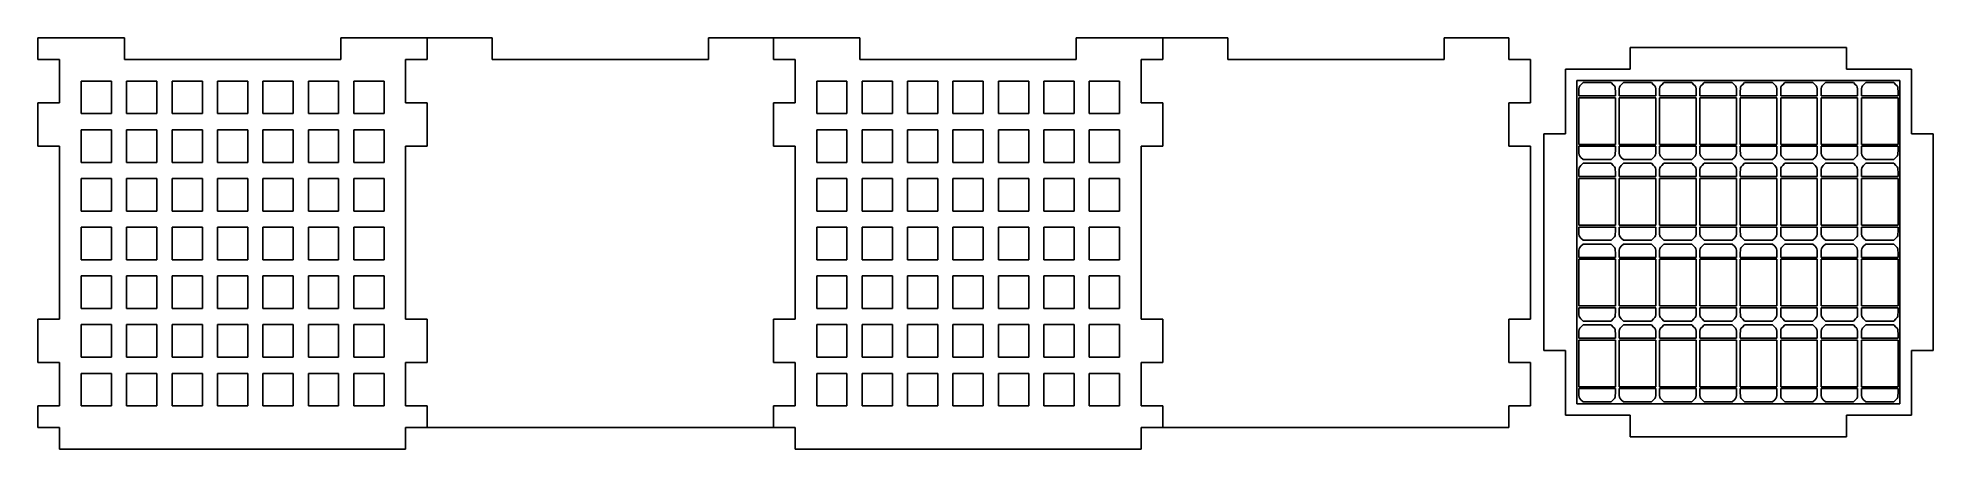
# Model space of a CAD drawing. Header units: millimetres. Extents: x -97 to 341, y 94 to 189.
import ezdxf

# ---------------------------------------------------------------- set-up
doc = ezdxf.new("R2010")
doc.units = ezdxf.units.MM
doc.layers.add('Livello_1', color=7, linetype='CONTINUOUS')

msp = doc.modelspace()

# ---------------------------------------------------------------- linework, layer by layer
at = {"layer": 'Livello_1', "color": 7}
for p, q in [((-97.49611, 184.47324), (-97.49611, 189.47326)), ((-77.496257, 189.47326), (-97.49611, 189.47326)), ((-77.496257, 189.47326), (-77.496257, 184.47324)), ((-7.496239, 189.47326), (-27.496093, 189.47326)), ((-27.496093, 184.47324), (-27.496093, 189.47326)), ((-7.496239, 184.47324), (-7.496239, 189.47326)), ((-7.496239, 189.47326), (7.503784, 189.47326)), ((7.503784, 189.47326), (7.503784, 184.47324)), ((57.503683, 184.47324), (57.503683, 189.47326)), ((57.503683, 189.47326), (72.503706, 189.47326)), ((72.503706, 184.47324), (72.503706, 189.47326)), ((92.503825, 189.47326), (72.503706, 189.47326)), ((92.503825, 189.47326), (92.503825, 184.47324)), ((162.50384, 189.47326), (142.50372, 189.47326)), ((142.50372, 184.47324), (142.50372, 189.47326)), ((162.50384, 184.47324), (162.50384, 189.47326)), ((162.50384, 189.47326), (177.50387, 189.47326)), ((177.50387, 189.47326), (177.50387, 184.47324)), ((227.50376, 184.47324), (227.50376, 189.47326)), ((227.50376, 189.47326), (242.50379, 189.47326)), ((242.50379, 184.47324), (242.50379, 189.47326)), ((-92.496279, 184.47324), (-97.49611, 184.47324)), ((-92.496279, 174.47326), (-92.496279, 184.47324)), ((-77.496257, 184.47324), (-27.496093, 184.47324)), ((-12.49607, 174.47326), (-12.49607, 184.47324)), ((-12.49607, 184.47324), (-7.496239, 184.47324)), ((7.503784, 184.47324), (57.503683, 184.47324)), ((77.503802, 184.47324), (72.503706, 184.47324)), ((77.503802, 174.47326), (77.503802, 184.47324)), ((92.503825, 184.47324), (142.50372, 184.47324)), ((157.50375, 174.47326), (157.50375, 184.47324)), ((157.50375, 184.47324), (162.50384, 184.47324)), ((177.50387, 184.47324), (227.50376, 184.47324)), ((247.50388, 184.47324), (242.50379, 184.47324)), ((247.50388, 174.47326), (247.50388, 184.47324)), ((320.54608, 187.2734), (270.54618, 187.2734)), ((270.54618, 187.2734), (270.54618, 182.27341)), ((320.54608, 182.27341), (320.54608, 187.2734)), ((270.54618, 182.27341), (255.54616, 182.27341)), ((255.54616, 167.27341), (255.54616, 182.27341)), ((258.21602, 142.27367), (258.21602, 179.60378)), ((258.21602, 179.60378), (295.54613, 179.60378)), ((295.54613, 179.60378), (332.87623, 179.60378)), ((335.5461, 182.27341), (320.54608, 182.27341)), ((332.87623, 179.60378), (332.87623, 142.27367)), ((335.5461, 167.27341), (335.5461, 182.27341)), ((-87.489895, 179.472244), (-80.489905, 179.472244)), ((-87.489895, 171.972268), (-87.489895, 179.472244)), ((-80.489905, 179.472244), (-80.489905, 171.972268)), ((-76.989919, 179.472244), (-69.989928, 179.472244)), ((-76.989919, 171.972268), (-76.989919, 179.472244)), ((-69.989928, 179.472244), (-69.989928, 171.972268)), ((-66.489916, 179.472244), (-59.489925, 179.472244)), ((-66.489916, 171.972268), (-66.489916, 179.472244)), ((-59.489925, 179.472244), (-59.489925, 171.972268)), ((-55.989966, 179.472244), (-48.989975, 179.472244)), ((-55.989966, 171.972268), (-55.989966, 179.472244)), ((-48.989975, 179.472244), (-48.989975, 171.972268)), ((-45.48999, 179.472244), (-38.489999, 179.472244)), ((-45.48999, 171.972268), (-45.48999, 179.472244)), ((-38.489999, 179.472244), (-38.489999, 171.972268)), ((-34.990014, 179.472244), (-27.990023, 179.472244)), ((-34.990014, 171.972268), (-34.990014, 179.472244)), ((-27.990023, 179.472244), (-27.990023, 171.972268)), ((-24.490037, 179.472244), (-17.490046, 179.472244)), ((-24.490037, 171.972268), (-24.490037, 179.472244)), ((-17.490046, 179.472244), (-17.490046, 171.972268)), ((82.504905, 179.472244), (89.504895, 179.472244)), ((82.504905, 171.972268), (82.504905, 179.472244)), ((89.504895, 179.472244), (89.504895, 171.972268)), ((93.004881, 179.472244), (100.004872, 179.472244)), ((93.004881, 171.972268), (93.004881, 179.472244)), ((100.004872, 179.472244), (100.004872, 171.972268)), ((103.504884, 179.472244), (110.504875, 179.472244)), ((103.504884, 171.972268), (103.504884, 179.472244)), ((110.504875, 179.472244), (110.504875, 171.972268)), ((114.004834, 179.472244), (121.004825, 179.472244)), ((114.004834, 171.972268), (114.004834, 179.472244)), ((121.004825, 179.472244), (121.004825, 171.972268)), ((124.50481, 179.472244), (131.504801, 179.472244)), ((124.50481, 171.972268), (124.50481, 179.472244)), ((131.504801, 179.472244), (131.504801, 171.972268)), ((135.004786, 179.472244), (142.004777, 179.472244)), ((135.004786, 171.972268), (135.004786, 179.472244)), ((142.004777, 179.472244), (142.004777, 171.972268)), ((145.504763, 179.472244), (152.504754, 179.472244)), ((145.504763, 171.972268), (145.504763, 179.472244)), ((152.504754, 179.472244), (152.504754, 171.972268)), ((258.65349, 177.13941), (258.65349, 176.10409)), ((258.65349, 176.10409), (262.8823, 176.10409)), ((262.8823, 175.66662), (258.65349, 175.66662)), ((258.65349, 175.66662), (258.65349, 170.27126)), ((259.64508, 179.16632), (259.14929, 178.67053)), ((262.8823, 179.16632), (259.64508, 179.16632)), ((266.11952, 179.16632), (262.8823, 179.16632)), ((262.8823, 176.10409), (267.1111, 176.10409)), ((267.1111, 175.66662), (262.8823, 175.66662)), ((266.6153, 178.67053), (266.11952, 179.16632)), ((267.1111, 176.10409), (267.1111, 177.13941)), ((267.1111, 170.27126), (267.1111, 175.66662)), ((267.98602, 177.13941), (267.98602, 176.10409)), ((267.98602, 176.10409), (272.21482, 176.10409)), ((272.21482, 175.66662), (267.98602, 175.66662)), ((267.98602, 175.66662), (267.98602, 170.27126)), ((268.9776, 179.16632), (268.48181, 178.67053)), ((272.21482, 179.16632), (268.9776, 179.16632)), ((275.45204, 179.16632), (272.21482, 179.16632)), ((272.21482, 176.10409), (276.44362, 176.10409)), ((276.44362, 175.66662), (272.21482, 175.66662)), ((275.94783, 178.67053), (275.45204, 179.16632)), ((276.44362, 176.10409), (276.44362, 177.13941)), ((276.44362, 170.27126), (276.44362, 175.66662)), ((277.31855, 177.13941), (277.31855, 176.10409)), ((277.31855, 176.10409), (281.54735, 176.10409)), ((281.54735, 175.66662), (277.31855, 175.66662)), ((277.31855, 175.66662), (277.31855, 170.27126)), ((278.31013, 179.16632), (277.81433, 178.67053)), ((281.54735, 179.16632), (278.31013, 179.16632)), ((284.78456, 179.16632), (281.54735, 179.16632)), ((281.54735, 176.10409), (285.77615, 176.10409)), ((285.77615, 175.66662), (281.54735, 175.66662)), ((285.28036, 178.67053), (284.78456, 179.16632)), ((285.77615, 176.10409), (285.77615, 177.13941)), ((285.77615, 170.27126), (285.77615, 175.66662)), ((286.65107, 177.13941), (286.65107, 176.10409)), ((286.65107, 176.10409), (290.87988, 176.10409)), ((290.87988, 175.66662), (286.65107, 175.66662)), ((286.65107, 175.66662), (286.65107, 170.27126)), ((287.64266, 179.16632), (287.14686, 178.67053)), ((290.87988, 179.16632), (287.64266, 179.16632)), ((294.1171, 179.16632), (290.87988, 179.16632)), ((290.87988, 176.10409), (295.10867, 176.10409)), ((295.10867, 175.66662), (290.87988, 175.66662)), ((294.61289, 178.67053), (294.1171, 179.16632)), ((295.10867, 176.10409), (295.10867, 177.13941)), ((295.10867, 170.27126), (295.10867, 175.66662)), ((295.9836, 177.13941), (295.9836, 176.10409)), ((295.9836, 176.10409), (300.2124, 176.10409)), ((300.2124, 175.66662), (295.9836, 175.66662)), ((295.9836, 175.66662), (295.9836, 170.27126)), ((296.97518, 179.16632), (296.47939, 178.67053)), ((300.2124, 179.16632), (296.97518, 179.16632)), ((303.44962, 179.16632), (300.2124, 179.16632)), ((300.2124, 176.10409), (304.4412, 176.10409)), ((304.4412, 175.66662), (300.2124, 175.66662)), ((303.94541, 178.67053), (303.44962, 179.16632)), ((304.4412, 176.10409), (304.4412, 177.13941)), ((304.4412, 170.27126), (304.4412, 175.66662)), ((305.31613, 177.13941), (305.31613, 176.10409)), ((305.31613, 176.10409), (309.54492, 176.10409)), ((309.54492, 175.66662), (305.31613, 175.66662)), ((305.31613, 175.66662), (305.31613, 170.27126)), ((306.3077, 179.16632), (305.81191, 178.67053)), ((309.54492, 179.16632), (306.3077, 179.16632)), ((312.78214, 179.16632), (309.54492, 179.16632)), ((309.54492, 176.10409), (313.77373, 176.10409)), ((313.77373, 175.66662), (309.54492, 175.66662)), ((313.27794, 178.67053), (312.78214, 179.16632)), ((313.77373, 176.10409), (313.77373, 177.13941)), ((313.77373, 170.27126), (313.77373, 175.66662)), ((314.64865, 177.13941), (314.64865, 176.10409)), ((314.64865, 176.10409), (318.87746, 176.10409)), ((318.87746, 175.66662), (314.64865, 175.66662)), ((314.64865, 175.66662), (314.64865, 170.27126)), ((315.64024, 179.16632), (315.14444, 178.67053)), ((318.87746, 179.16632), (315.64024, 179.16632)), ((322.11467, 179.16632), (318.87746, 179.16632)), ((318.87746, 176.10409), (323.10625, 176.10409)), ((323.10625, 175.66662), (318.87746, 175.66662)), ((322.61047, 178.67053), (322.11467, 179.16632)), ((323.10625, 176.10409), (323.10625, 177.13941)), ((323.10625, 170.27126), (323.10625, 175.66662)), ((323.98118, 177.13941), (323.98118, 176.10409)), ((323.98118, 176.10409), (328.20998, 176.10409)), ((328.20998, 175.66662), (323.98118, 175.66662)), ((323.98118, 175.66662), (323.98118, 170.27126)), ((324.97276, 179.16632), (324.47697, 178.67053)), ((328.20998, 179.16632), (324.97276, 179.16632)), ((331.4472, 179.16632), (328.20998, 179.16632)), ((328.20998, 176.10409), (332.43878, 176.10409)), ((332.43878, 175.66662), (328.20998, 175.66662)), ((331.94299, 178.67053), (331.4472, 179.16632)), ((332.43878, 176.10409), (332.43878, 177.13941)), ((332.43878, 170.27126), (332.43878, 175.66662)), ((-97.49611, 164.47326), (-97.49611, 174.47326)), ((-97.49611, 174.47326), (-92.496279, 174.47326)), ((-80.489905, 171.972268), (-87.489895, 171.972268)), ((-69.989928, 171.972268), (-76.989919, 171.972268)), ((-59.489925, 171.972268), (-66.489916, 171.972268)), ((-48.989975, 171.972268), (-55.989966, 171.972268)), ((-38.489999, 171.972268), (-45.48999, 171.972268)), ((-27.990023, 171.972268), (-34.990014, 171.972268)), ((-17.490046, 171.972268), (-24.490037, 171.972268)), ((-7.496239, 174.47326), (-12.49607, 174.47326)), ((-7.496239, 164.47326), (-7.496239, 174.47326)), ((72.503706, 164.47326), (72.503706, 174.47326)), ((72.503706, 174.47326), (77.503802, 174.47326)), ((89.504895, 171.972268), (82.504905, 171.972268)), ((100.004872, 171.972268), (93.004881, 171.972268)), ((110.504875, 171.972268), (103.504884, 171.972268)), ((121.004825, 171.972268), (114.004834, 171.972268)), ((131.504801, 171.972268), (124.50481, 171.972268)), ((142.004777, 171.972268), (135.004786, 171.972268)), ((152.504754, 171.972268), (145.504763, 171.972268)), ((162.50384, 174.47326), (157.50375, 174.47326)), ((162.50384, 164.47326), (162.50384, 174.47326)), ((242.50379, 164.47326), (242.50379, 174.47326)), ((242.50379, 174.47326), (247.50388, 174.47326)), ((-87.489895, 168.222175), (-80.489905, 168.222175)), ((-87.489895, 160.722199), (-87.489895, 168.222175)), ((-80.489905, 168.222175), (-80.489905, 160.722199)), ((-76.989919, 168.222175), (-69.989928, 168.222175)), ((-76.989919, 160.722199), (-76.989919, 168.222175)), ((-69.989928, 168.222175), (-69.989928, 160.722199)), ((-66.489916, 168.222175), (-59.489925, 168.222175)), ((-66.489916, 160.722199), (-66.489916, 168.222175)), ((-59.489925, 168.222175), (-59.489925, 160.722199)), ((-55.989966, 168.222175), (-48.989975, 168.222175)), ((-55.989966, 160.722199), (-55.989966, 168.222175)), ((-48.989975, 168.222175), (-48.989975, 160.722199)), ((-45.48999, 168.222175), (-38.489999, 168.222175)), ((-45.48999, 160.722199), (-45.48999, 168.222175)), ((-38.489999, 168.222175), (-38.489999, 160.722199)), ((-34.990014, 168.222175), (-27.990023, 168.222175)), ((-34.990014, 160.722199), (-34.990014, 168.222175)), ((-27.990023, 168.222175), (-27.990023, 160.722199)), ((-24.490037, 168.222175), (-17.490046, 168.222175)), ((-24.490037, 160.722199), (-24.490037, 168.222175)), ((-17.490046, 168.222175), (-17.490046, 160.722199)), ((82.504905, 168.222175), (89.504895, 168.222175)), ((82.504905, 160.722199), (82.504905, 168.222175)), ((89.504895, 168.222175), (89.504895, 160.722199)), ((93.004881, 168.222175), (100.004872, 168.222175)), ((93.004881, 160.722199), (93.004881, 168.222175)), ((100.004872, 168.222175), (100.004872, 160.722199)), ((103.504884, 168.222175), (110.504875, 168.222175)), ((103.504884, 160.722199), (103.504884, 168.222175)), ((110.504875, 168.222175), (110.504875, 160.722199)), ((114.004834, 168.222175), (121.004825, 168.222175)), ((114.004834, 160.722199), (114.004834, 168.222175)), ((121.004825, 168.222175), (121.004825, 160.722199)), ((124.50481, 168.222175), (131.504801, 168.222175)), ((124.50481, 160.722199), (124.50481, 168.222175)), ((131.504801, 168.222175), (131.504801, 160.722199)), ((135.004786, 168.222175), (142.004777, 168.222175)), ((135.004786, 160.722199), (135.004786, 168.222175)), ((142.004777, 168.222175), (142.004777, 160.722199)), ((145.504763, 168.222175), (152.504754, 168.222175)), ((145.504763, 160.722199), (145.504763, 168.222175)), ((152.504754, 168.222175), (152.504754, 160.722199)), ((250.54606, 117.27341), (250.54606, 167.27341)), ((250.54606, 167.27341), (255.54616, 167.27341)), ((258.65349, 170.27126), (258.65349, 164.87588)), ((267.1111, 164.87588), (267.1111, 170.27126)), ((267.98602, 170.27126), (267.98602, 164.87588)), ((276.44362, 164.87588), (276.44362, 170.27126)), ((277.31855, 170.27126), (277.31855, 164.87588)), ((285.77615, 164.87588), (285.77615, 170.27126)), ((286.65107, 170.27126), (286.65107, 164.87588)), ((295.10867, 164.87588), (295.10867, 170.27126)), ((295.9836, 170.27126), (295.9836, 164.87588)), ((304.4412, 164.87588), (304.4412, 170.27126)), ((305.31613, 170.27126), (305.31613, 164.87588)), ((313.77373, 164.87588), (313.77373, 170.27126)), ((314.64865, 170.27126), (314.64865, 164.87588)), ((323.10625, 164.87588), (323.10625, 170.27126)), ((323.98118, 170.27126), (323.98118, 164.87588)), ((332.43878, 164.87588), (332.43878, 170.27126)), ((340.5462, 167.27341), (335.5461, 167.27341)), ((340.5462, 117.27341), (340.5462, 167.27341)), ((-92.496279, 164.47326), (-97.49611, 164.47326)), ((-92.496279, 124.47326), (-92.496279, 164.47326)), ((-12.49607, 124.47326), (-12.49607, 164.47326)), ((-12.49607, 164.47326), (-7.496239, 164.47326)), ((77.503802, 164.47326), (72.503706, 164.47326)), ((77.503802, 124.47326), (77.503802, 164.47326)), ((157.50375, 124.47326), (157.50375, 164.47326)), ((157.50375, 164.47326), (162.50384, 164.47326)), ((247.50388, 164.47326), (242.50379, 164.47326)), ((247.50388, 124.47326), (247.50388, 164.47326)), ((258.65349, 164.87588), (262.8823, 164.87588)), ((262.8823, 164.43842), (258.65349, 164.43842)), ((258.65349, 164.43842), (258.65349, 163.40309)), ((262.8823, 164.87588), (267.1111, 164.87588)), ((267.1111, 164.43842), (262.8823, 164.43842)), ((267.1111, 163.40309), (267.1111, 164.43842)), ((267.98602, 164.87588), (272.21482, 164.87588)), ((272.21482, 164.43842), (267.98602, 164.43842)), ((267.98602, 164.43842), (267.98602, 163.40309)), ((272.21482, 164.87588), (276.44362, 164.87588)), ((276.44362, 164.43842), (272.21482, 164.43842)), ((276.44362, 163.40309), (276.44362, 164.43842)), ((277.31855, 164.87588), (281.54735, 164.87588)), ((281.54735, 164.43842), (277.31855, 164.43842)), ((277.31855, 164.43842), (277.31855, 163.40309)), ((281.54735, 164.87588), (285.77615, 164.87588)), ((285.77615, 164.43842), (281.54735, 164.43842)), ((285.77615, 163.40309), (285.77615, 164.43842)), ((286.65107, 164.87588), (290.87988, 164.87588)), ((290.87988, 164.43842), (286.65107, 164.43842)), ((286.65107, 164.43842), (286.65107, 163.40309)), ((290.87988, 164.87588), (295.10867, 164.87588)), ((295.10867, 164.43842), (290.87988, 164.43842)), ((295.10867, 163.40309), (295.10867, 164.43842)), ((295.9836, 164.87588), (300.2124, 164.87588)), ((300.2124, 164.43842), (295.9836, 164.43842)), ((295.9836, 164.43842), (295.9836, 163.40309)), ((300.2124, 164.87588), (304.4412, 164.87588)), ((304.4412, 164.43842), (300.2124, 164.43842)), ((304.4412, 163.40309), (304.4412, 164.43842)), ((305.31613, 164.87588), (309.54492, 164.87588)), ((309.54492, 164.43842), (305.31613, 164.43842)), ((305.31613, 164.43842), (305.31613, 163.40309)), ((309.54492, 164.87588), (313.77373, 164.87588)), ((313.77373, 164.43842), (309.54492, 164.43842)), ((313.77373, 163.40309), (313.77373, 164.43842)), ((314.64865, 164.87588), (318.87746, 164.87588)), ((318.87746, 164.43842), (314.64865, 164.43842)), ((314.64865, 164.43842), (314.64865, 163.40309)), ((318.87746, 164.87588), (323.10625, 164.87588)), ((323.10625, 164.43842), (318.87746, 164.43842)), ((323.10625, 163.40309), (323.10625, 164.43842)), ((323.98118, 164.87588), (328.20998, 164.87588)), ((328.20998, 164.43842), (323.98118, 164.43842)), ((323.98118, 164.43842), (323.98118, 163.40309)), ((328.20998, 164.87588), (332.43878, 164.87588)), ((332.43878, 164.43842), (328.20998, 164.43842)), ((332.43878, 163.40309), (332.43878, 164.43842)), ((-80.489905, 160.722199), (-87.489895, 160.722199)), ((-69.989928, 160.722199), (-76.989919, 160.722199)), ((-59.489925, 160.722199), (-66.489916, 160.722199)), ((-48.989975, 160.722199), (-55.989966, 160.722199)), ((-38.489999, 160.722199), (-45.48999, 160.722199)), ((-27.990023, 160.722199), (-34.990014, 160.722199)), ((-17.490046, 160.722199), (-24.490037, 160.722199)), ((89.504895, 160.722199), (82.504905, 160.722199)), ((100.004872, 160.722199), (93.004881, 160.722199)), ((110.504875, 160.722199), (103.504884, 160.722199)), ((121.004825, 160.722199), (114.004834, 160.722199)), ((131.504801, 160.722199), (124.50481, 160.722199)), ((142.004777, 160.722199), (135.004786, 160.722199)), ((152.504754, 160.722199), (145.504763, 160.722199)), ((258.65349, 158.47436), (258.65349, 157.43903)), ((259.14929, 161.87198), (259.64508, 161.37619)), ((259.64508, 160.50126), (259.14929, 160.00548)), ((259.64508, 161.37619), (262.8823, 161.37619)), ((262.8823, 160.50126), (259.64508, 160.50126)), ((262.8823, 161.37619), (266.11952, 161.37619)), ((266.11952, 160.50126), (262.8823, 160.50126)), ((266.11952, 161.37619), (266.6153, 161.87198)), ((266.6153, 160.00548), (266.11952, 160.50126)), ((267.1111, 157.43903), (267.1111, 158.47436)), ((267.98602, 158.47436), (267.98602, 157.43903)), ((268.48181, 161.87198), (268.9776, 161.37619)), ((268.9776, 160.50126), (268.48181, 160.00548)), ((268.9776, 161.37619), (272.21482, 161.37619)), ((272.21482, 160.50126), (268.9776, 160.50126)), ((272.21482, 161.37619), (275.45204, 161.37619)), ((275.45204, 160.50126), (272.21482, 160.50126)), ((275.45204, 161.37619), (275.94783, 161.87198)), ((275.94783, 160.00548), (275.45204, 160.50126)), ((276.44362, 157.43903), (276.44362, 158.47436)), ((277.31855, 158.47436), (277.31855, 157.43903)), ((277.81433, 161.87198), (278.31013, 161.37619)), ((278.31013, 160.50126), (277.81433, 160.00548)), ((278.31013, 161.37619), (281.54735, 161.37619)), ((281.54735, 160.50126), (278.31013, 160.50126)), ((281.54735, 161.37619), (284.78456, 161.37619)), ((284.78456, 160.50126), (281.54735, 160.50126)), ((284.78456, 161.37619), (285.28036, 161.87198)), ((285.28036, 160.00548), (284.78456, 160.50126)), ((285.77615, 157.43903), (285.77615, 158.47436)), ((286.65107, 158.47436), (286.65107, 157.43903)), ((287.14686, 161.87198), (287.64266, 161.37619)), ((287.64266, 160.50126), (287.14686, 160.00548)), ((287.64266, 161.37619), (290.87988, 161.37619)), ((290.87988, 160.50126), (287.64266, 160.50126)), ((290.87988, 161.37619), (294.1171, 161.37619)), ((294.1171, 160.50126), (290.87988, 160.50126)), ((294.1171, 161.37619), (294.61289, 161.87198)), ((294.61289, 160.00548), (294.1171, 160.50126)), ((295.10867, 157.43903), (295.10867, 158.47436)), ((295.9836, 158.47436), (295.9836, 157.43903)), ((296.47939, 161.87198), (296.97518, 161.37619)), ((296.97518, 160.50126), (296.47939, 160.00548)), ((296.97518, 161.37619), (300.2124, 161.37619)), ((300.2124, 160.50126), (296.97518, 160.50126)), ((300.2124, 161.37619), (303.44962, 161.37619)), ((303.44962, 160.50126), (300.2124, 160.50126)), ((303.44962, 161.37619), (303.94541, 161.87198)), ((303.94541, 160.00548), (303.44962, 160.50126)), ((304.4412, 157.43903), (304.4412, 158.47436)), ((305.31613, 158.47436), (305.31613, 157.43903)), ((305.81191, 161.87198), (306.3077, 161.37619)), ((306.3077, 160.50126), (305.81191, 160.00548)), ((306.3077, 161.37619), (309.54492, 161.37619)), ((309.54492, 160.50126), (306.3077, 160.50126)), ((309.54492, 161.37619), (312.78214, 161.37619)), ((312.78214, 160.50126), (309.54492, 160.50126)), ((312.78214, 161.37619), (313.27794, 161.87198)), ((313.27794, 160.00548), (312.78214, 160.50126)), ((313.77373, 157.43903), (313.77373, 158.47436)), ((314.64865, 158.47436), (314.64865, 157.43903)), ((315.14444, 161.87198), (315.64024, 161.37619)), ((315.64024, 160.50126), (315.14444, 160.00548)), ((315.64024, 161.37619), (318.87746, 161.37619)), ((318.87746, 160.50126), (315.64024, 160.50126)), ((318.87746, 161.37619), (322.11467, 161.37619)), ((322.11467, 160.50126), (318.87746, 160.50126)), ((322.11467, 161.37619), (322.61047, 161.87198)), ((322.61047, 160.00548), (322.11467, 160.50126)), ((323.10625, 157.43903), (323.10625, 158.47436)), ((323.98118, 158.47436), (323.98118, 157.43903)), ((324.47697, 161.87198), (324.97276, 161.37619)), ((324.97276, 160.50126), (324.47697, 160.00548)), ((324.97276, 161.37619), (328.20998, 161.37619)), ((328.20998, 160.50126), (324.97276, 160.50126)), ((328.20998, 161.37619), (331.4472, 161.37619)), ((331.4472, 160.50126), (328.20998, 160.50126)), ((331.4472, 161.37619), (331.94299, 161.87198)), ((331.94299, 160.00548), (331.4472, 160.50126)), ((332.43878, 157.43903), (332.43878, 158.47436)), ((-87.489895, 156.97237), (-80.489905, 156.97237)), ((-87.489895, 149.472394), (-87.489895, 156.97237)), ((-80.489905, 156.97237), (-80.489905, 149.472394)), ((-76.989919, 156.97237), (-69.989928, 156.97237)), ((-76.989919, 149.472394), (-76.989919, 156.97237)), ((-69.989928, 156.97237), (-69.989928, 149.472394)), ((-66.489916, 156.97237), (-59.489925, 156.97237)), ((-66.489916, 149.472394), (-66.489916, 156.97237)), ((-59.489925, 156.97237), (-59.489925, 149.472394)), ((-55.989966, 156.97237), (-48.989975, 156.97237)), ((-55.989966, 149.472394), (-55.989966, 156.97237)), ((-48.989975, 156.97237), (-48.989975, 149.472394)), ((-45.48999, 156.97237), (-38.489999, 156.97237)), ((-45.48999, 149.472394), (-45.48999, 156.97237)), ((-38.489999, 156.97237), (-38.489999, 149.472394)), ((-34.990014, 156.97237), (-27.990023, 156.97237)), ((-34.990014, 149.472394), (-34.990014, 156.97237)), ((-27.990023, 156.97237), (-27.990023, 149.472394)), ((-24.490037, 156.97237), (-17.490046, 156.97237)), ((-24.490037, 149.472394), (-24.490037, 156.97237)), ((-17.490046, 156.97237), (-17.490046, 149.472394)), ((82.504905, 156.97237), (89.504895, 156.97237)), ((82.504905, 149.472394), (82.504905, 156.97237)), ((89.504895, 156.97237), (89.504895, 149.472394)), ((93.004881, 156.97237), (100.004872, 156.97237)), ((93.004881, 149.472394), (93.004881, 156.97237)), ((100.004872, 156.97237), (100.004872, 149.472394)), ((103.504884, 156.97237), (110.504875, 156.97237)), ((103.504884, 149.472394), (103.504884, 156.97237)), ((110.504875, 156.97237), (110.504875, 149.472394)), ((114.004834, 156.97237), (121.004825, 156.97237)), ((114.004834, 149.472394), (114.004834, 156.97237)), ((121.004825, 156.97237), (121.004825, 149.472394)), ((124.50481, 156.97237), (131.504801, 156.97237)), ((124.50481, 149.472394), (124.50481, 156.97237)), ((131.504801, 156.97237), (131.504801, 149.472394)), ((135.004786, 156.97237), (142.004777, 156.97237)), ((135.004786, 149.472394), (135.004786, 156.97237)), ((142.004777, 156.97237), (142.004777, 149.472394)), ((145.504763, 156.97237), (152.504754, 156.97237)), ((145.504763, 149.472394), (145.504763, 156.97237)), ((152.504754, 156.97237), (152.504754, 149.472394)), ((258.65349, 157.43903), (262.8823, 157.43903)), ((262.8823, 157.00157), (258.65349, 157.00157)), ((258.65349, 157.00157), (258.65349, 151.6062)), ((262.8823, 157.43903), (267.1111, 157.43903)), ((267.1111, 157.00157), (262.8823, 157.00157)), ((267.1111, 151.6062), (267.1111, 157.00157)), ((267.98602, 157.43903), (272.21482, 157.43903)), ((272.21482, 157.00157), (267.98602, 157.00157)), ((267.98602, 157.00157), (267.98602, 151.6062)), ((272.21482, 157.43903), (276.44362, 157.43903)), ((276.44362, 157.00157), (272.21482, 157.00157)), ((276.44362, 151.6062), (276.44362, 157.00157)), ((277.31855, 157.43903), (281.54735, 157.43903)), ((281.54735, 157.00157), (277.31855, 157.00157)), ((277.31855, 157.00157), (277.31855, 151.6062)), ((281.54735, 157.43903), (285.77615, 157.43903)), ((285.77615, 157.00157), (281.54735, 157.00157)), ((285.77615, 151.6062), (285.77615, 157.00157)), ((286.65107, 157.43903), (290.87988, 157.43903)), ((290.87988, 157.00157), (286.65107, 157.00157)), ((286.65107, 157.00157), (286.65107, 151.6062)), ((290.87988, 157.43903), (295.10867, 157.43903)), ((295.10867, 157.00157), (290.87988, 157.00157)), ((295.10867, 151.6062), (295.10867, 157.00157)), ((295.9836, 157.43903), (300.2124, 157.43903)), ((300.2124, 157.00157), (295.9836, 157.00157)), ((295.9836, 157.00157), (295.9836, 151.6062)), ((300.2124, 157.43903), (304.4412, 157.43903)), ((304.4412, 157.00157), (300.2124, 157.00157)), ((304.4412, 151.6062), (304.4412, 157.00157)), ((305.31613, 157.43903), (309.54492, 157.43903)), ((309.54492, 157.00157), (305.31613, 157.00157)), ((305.31613, 157.00157), (305.31613, 151.6062)), ((309.54492, 157.43903), (313.77373, 157.43903)), ((313.77373, 157.00157), (309.54492, 157.00157)), ((313.77373, 151.6062), (313.77373, 157.00157)), ((314.64865, 157.43903), (318.87746, 157.43903)), ((318.87746, 157.00157), (314.64865, 157.00157)), ((314.64865, 157.00157), (314.64865, 151.6062)), ((318.87746, 157.43903), (323.10625, 157.43903)), ((323.10625, 157.00157), (318.87746, 157.00157)), ((323.10625, 151.6062), (323.10625, 157.00157)), ((323.98118, 157.43903), (328.20998, 157.43903)), ((328.20998, 157.00157), (323.98118, 157.00157)), ((323.98118, 157.00157), (323.98118, 151.6062)), ((328.20998, 157.43903), (332.43878, 157.43903)), ((332.43878, 157.00157), (328.20998, 157.00157)), ((332.43878, 151.6062), (332.43878, 157.00157)), ((-80.489905, 149.472394), (-87.489895, 149.472394)), ((-69.989928, 149.472394), (-76.989919, 149.472394)), ((-59.489925, 149.472394), (-66.489916, 149.472394)), ((-48.989975, 149.472394), (-55.989966, 149.472394)), ((-38.489999, 149.472394), (-45.48999, 149.472394)), ((-27.990023, 149.472394), (-34.990014, 149.472394)), ((-17.490046, 149.472394), (-24.490037, 149.472394)), ((89.504895, 149.472394), (82.504905, 149.472394)), ((100.004872, 149.472394), (93.004881, 149.472394)), ((110.504875, 149.472394), (103.504884, 149.472394)), ((121.004825, 149.472394), (114.004834, 149.472394)), ((131.504801, 149.472394), (124.50481, 149.472394)), ((142.004777, 149.472394), (135.004786, 149.472394)), ((152.504754, 149.472394), (145.504763, 149.472394)), ((258.65349, 151.6062), (258.65349, 146.21084)), ((267.1111, 146.21084), (267.1111, 151.6062)), ((267.98602, 151.6062), (267.98602, 146.21084)), ((276.44362, 146.21084), (276.44362, 151.6062)), ((277.31855, 151.6062), (277.31855, 146.21084)), ((285.77615, 146.21084), (285.77615, 151.6062)), ((286.65107, 151.6062), (286.65107, 146.21084)), ((295.10867, 146.21084), (295.10867, 151.6062)), ((295.9836, 151.6062), (295.9836, 146.21084)), ((304.4412, 146.21084), (304.4412, 151.6062)), ((305.31613, 151.6062), (305.31613, 146.21084)), ((313.77373, 146.21084), (313.77373, 151.6062)), ((314.64865, 151.6062), (314.64865, 146.21084)), ((323.10625, 146.21084), (323.10625, 151.6062)), ((323.98118, 151.6062), (323.98118, 146.21084)), ((332.43878, 146.21084), (332.43878, 151.6062)), ((-87.489895, 145.722301), (-80.489905, 145.722301)), ((-87.489895, 138.222325), (-87.489895, 145.722301)), ((-80.489905, 145.722301), (-80.489905, 138.222325)), ((-76.989919, 145.722301), (-69.989928, 145.722301)), ((-76.989919, 138.222325), (-76.989919, 145.722301)), ((-69.989928, 145.722301), (-69.989928, 138.222325)), ((-66.489916, 145.722301), (-59.489925, 145.722301)), ((-66.489916, 138.222325), (-66.489916, 145.722301)), ((-59.489925, 145.722301), (-59.489925, 138.222325)), ((-55.989966, 145.722301), (-48.989975, 145.722301)), ((-55.989966, 138.222325), (-55.989966, 145.722301)), ((-48.989975, 145.722301), (-48.989975, 138.222325)), ((-45.48999, 145.722301), (-38.489999, 145.722301)), ((-45.48999, 138.222325), (-45.48999, 145.722301)), ((-38.489999, 145.722301), (-38.489999, 138.222325)), ((-34.990014, 145.722301), (-27.990023, 145.722301)), ((-34.990014, 138.222325), (-34.990014, 145.722301)), ((-27.990023, 145.722301), (-27.990023, 138.222325)), ((-24.490037, 145.722301), (-17.490046, 145.722301)), ((-24.490037, 138.222325), (-24.490037, 145.722301)), ((-17.490046, 145.722301), (-17.490046, 138.222325)), ((82.504905, 145.722301), (89.504895, 145.722301)), ((82.504905, 138.222325), (82.504905, 145.722301)), ((89.504895, 145.722301), (89.504895, 138.222325)), ((93.004881, 145.722301), (100.004872, 145.722301)), ((93.004881, 138.222325), (93.004881, 145.722301)), ((100.004872, 145.722301), (100.004872, 138.222325)), ((103.504884, 145.722301), (110.504875, 145.722301)), ((103.504884, 138.222325), (103.504884, 145.722301)), ((110.504875, 145.722301), (110.504875, 138.222325)), ((114.004834, 145.722301), (121.004825, 145.722301)), ((114.004834, 138.222325), (114.004834, 145.722301)), ((121.004825, 145.722301), (121.004825, 138.222325)), ((124.50481, 145.722301), (131.504801, 145.722301)), ((124.50481, 138.222325), (124.50481, 145.722301)), ((131.504801, 145.722301), (131.504801, 138.222325)), ((135.004786, 145.722301), (142.004777, 145.722301)), ((135.004786, 138.222325), (135.004786, 145.722301)), ((142.004777, 145.722301), (142.004777, 138.222325)), ((145.504763, 145.722301), (152.504754, 145.722301)), ((145.504763, 138.222325), (145.504763, 145.722301)), ((152.504754, 145.722301), (152.504754, 138.222325)), ((258.65349, 146.21084), (262.8823, 146.21084)), ((262.8823, 145.77338), (258.65349, 145.77338)), ((258.65349, 145.77338), (258.65349, 144.73805)), ((262.8823, 146.21084), (267.1111, 146.21084)), ((267.1111, 145.77338), (262.8823, 145.77338)), ((267.1111, 144.73805), (267.1111, 145.77338)), ((267.98602, 146.21084), (272.21482, 146.21084)), ((272.21482, 145.77338), (267.98602, 145.77338)), ((267.98602, 145.77338), (267.98602, 144.73805)), ((272.21482, 146.21084), (276.44362, 146.21084)), ((276.44362, 145.77338), (272.21482, 145.77338)), ((276.44362, 144.73805), (276.44362, 145.77338)), ((277.31855, 146.21084), (281.54735, 146.21084)), ((281.54735, 145.77338), (277.31855, 145.77338)), ((277.31855, 145.77338), (277.31855, 144.73805)), ((281.54735, 146.21084), (285.77615, 146.21084)), ((285.77615, 145.77338), (281.54735, 145.77338)), ((285.77615, 144.73805), (285.77615, 145.77338)), ((286.65107, 146.21084), (290.87988, 146.21084)), ((290.87988, 145.77338), (286.65107, 145.77338)), ((286.65107, 145.77338), (286.65107, 144.73805)), ((290.87988, 146.21084), (295.10867, 146.21084)), ((295.10867, 145.77338), (290.87988, 145.77338)), ((295.10867, 144.73805), (295.10867, 145.77338)), ((295.9836, 146.21084), (300.2124, 146.21084)), ((300.2124, 145.77338), (295.9836, 145.77338)), ((295.9836, 145.77338), (295.9836, 144.73805)), ((300.2124, 146.21084), (304.4412, 146.21084)), ((304.4412, 145.77338), (300.2124, 145.77338)), ((304.4412, 144.73805), (304.4412, 145.77338)), ((305.31613, 146.21084), (309.54492, 146.21084)), ((309.54492, 145.77338), (305.31613, 145.77338)), ((305.31613, 145.77338), (305.31613, 144.73805)), ((309.54492, 146.21084), (313.77373, 146.21084)), ((313.77373, 145.77338), (309.54492, 145.77338)), ((313.77373, 144.73805), (313.77373, 145.77338)), ((314.64865, 146.21084), (318.87746, 146.21084)), ((318.87746, 145.77338), (314.64865, 145.77338)), ((314.64865, 145.77338), (314.64865, 144.73805)), ((318.87746, 146.21084), (323.10625, 146.21084)), ((323.10625, 145.77338), (318.87746, 145.77338)), ((323.10625, 144.73805), (323.10625, 145.77338)), ((323.98118, 146.21084), (328.20998, 146.21084)), ((328.20998, 145.77338), (323.98118, 145.77338)), ((323.98118, 145.77338), (323.98118, 144.73805)), ((328.20998, 146.21084), (332.43878, 146.21084)), ((332.43878, 145.77338), (328.20998, 145.77338)), ((332.43878, 144.73805), (332.43878, 145.77338)), ((258.21602, 104.94357), (258.21602, 142.27367)), ((259.14929, 143.20692), (259.64508, 142.71114)), ((259.64508, 141.83621), (259.14929, 141.34042)), ((259.64508, 142.71114), (262.8823, 142.71114)), ((262.8823, 141.83621), (259.64508, 141.83621)), ((262.8823, 142.71114), (266.11952, 142.71114)), ((266.11952, 141.83621), (262.8823, 141.83621)), ((266.11952, 142.71114), (266.6153, 143.20692)), ((266.6153, 141.34042), (266.11952, 141.83621)), ((268.48181, 143.20692), (268.9776, 142.71114)), ((268.9776, 141.83621), (268.48181, 141.34042)), ((268.9776, 142.71114), (272.21482, 142.71114)), ((272.21482, 141.83621), (268.9776, 141.83621)), ((272.21482, 142.71114), (275.45204, 142.71114)), ((275.45204, 141.83621), (272.21482, 141.83621)), ((275.45204, 142.71114), (275.94783, 143.20692)), ((275.94783, 141.34042), (275.45204, 141.83621)), ((277.81433, 143.20692), (278.31013, 142.71114)), ((278.31013, 141.83621), (277.81433, 141.34042)), ((278.31013, 142.71114), (281.54735, 142.71114)), ((281.54735, 141.83621), (278.31013, 141.83621)), ((281.54735, 142.71114), (284.78456, 142.71114)), ((284.78456, 141.83621), (281.54735, 141.83621)), ((284.78456, 142.71114), (285.28036, 143.20692)), ((285.28036, 141.34042), (284.78456, 141.83621)), ((287.14686, 143.20692), (287.64266, 142.71114)), ((287.64266, 141.83621), (287.14686, 141.34042)), ((287.64266, 142.71114), (290.87988, 142.71114)), ((290.87988, 141.83621), (287.64266, 141.83621)), ((290.87988, 142.71114), (294.1171, 142.71114)), ((294.1171, 141.83621), (290.87988, 141.83621)), ((294.1171, 142.71114), (294.61289, 143.20692)), ((294.61289, 141.34042), (294.1171, 141.83621)), ((296.47939, 143.20692), (296.97518, 142.71114)), ((296.97518, 141.83621), (296.47939, 141.34042)), ((296.97518, 142.71114), (300.2124, 142.71114)), ((300.2124, 141.83621), (296.97518, 141.83621)), ((300.2124, 142.71114), (303.44962, 142.71114)), ((303.44962, 141.83621), (300.2124, 141.83621)), ((303.44962, 142.71114), (303.94541, 143.20692)), ((303.94541, 141.34042), (303.44962, 141.83621)), ((305.81191, 143.20692), (306.3077, 142.71114)), ((306.3077, 141.83621), (305.81191, 141.34042)), ((306.3077, 142.71114), (309.54492, 142.71114)), ((309.54492, 141.83621), (306.3077, 141.83621)), ((309.54492, 142.71114), (312.78214, 142.71114)), ((312.78214, 141.83621), (309.54492, 141.83621)), ((312.78214, 142.71114), (313.27794, 143.20692)), ((313.27794, 141.34042), (312.78214, 141.83621)), ((315.14444, 143.20692), (315.64024, 142.71114)), ((315.64024, 141.83621), (315.14444, 141.34042)), ((315.64024, 142.71114), (318.87746, 142.71114)), ((318.87746, 141.83621), (315.64024, 141.83621)), ((318.87746, 142.71114), (322.11467, 142.71114)), ((322.11467, 141.83621), (318.87746, 141.83621)), ((322.11467, 142.71114), (322.61047, 143.20692)), ((322.61047, 141.34042), (322.11467, 141.83621)), ((324.47697, 143.20692), (324.97276, 142.71114)), ((324.97276, 141.83621), (324.47697, 141.34042)), ((324.97276, 142.71114), (328.20998, 142.71114)), ((328.20998, 141.83621), (324.97276, 141.83621)), ((328.20998, 142.71114), (331.4472, 142.71114)), ((331.4472, 141.83621), (328.20998, 141.83621)), ((331.4472, 142.71114), (331.94299, 143.20692)), ((331.94299, 141.34042), (331.4472, 141.83621)), ((332.87623, 142.27367), (332.87623, 104.94357)), ((-80.489905, 138.222325), (-87.489895, 138.222325)), ((-69.989928, 138.222325), (-76.989919, 138.222325)), ((-59.489925, 138.222325), (-66.489916, 138.222325)), ((-48.989975, 138.222325), (-55.989966, 138.222325)), ((-38.489999, 138.222325), (-45.48999, 138.222325)), ((-27.990023, 138.222325), (-34.990014, 138.222325)), ((-17.490046, 138.222325), (-24.490037, 138.222325)), ((89.504895, 138.222325), (82.504905, 138.222325)), ((100.004872, 138.222325), (93.004881, 138.222325)), ((110.504875, 138.222325), (103.504884, 138.222325)), ((121.004825, 138.222325), (114.004834, 138.222325)), ((131.504801, 138.222325), (124.50481, 138.222325)), ((142.004777, 138.222325), (135.004786, 138.222325)), ((152.504754, 138.222325), (145.504763, 138.222325)), ((258.65349, 139.80931), (258.65349, 138.77398)), ((258.65349, 138.77398), (262.8823, 138.77398)), ((262.8823, 138.33652), (258.65349, 138.33652)), ((258.65349, 138.33652), (258.65349, 132.94115)), ((262.8823, 138.77398), (267.1111, 138.77398)), ((267.1111, 138.33652), (262.8823, 138.33652)), ((267.1111, 138.77398), (267.1111, 139.80931)), ((267.1111, 132.94115), (267.1111, 138.33652)), ((267.98602, 139.80931), (267.98602, 138.77398)), ((267.98602, 138.77398), (272.21482, 138.77398)), ((272.21482, 138.33652), (267.98602, 138.33652)), ((267.98602, 138.33652), (267.98602, 132.94115)), ((272.21482, 138.77398), (276.44362, 138.77398)), ((276.44362, 138.33652), (272.21482, 138.33652)), ((276.44362, 138.77398), (276.44362, 139.80931)), ((276.44362, 132.94115), (276.44362, 138.33652)), ((277.31855, 139.80931), (277.31855, 138.77398)), ((277.31855, 138.77398), (281.54735, 138.77398)), ((281.54735, 138.33652), (277.31855, 138.33652)), ((277.31855, 138.33652), (277.31855, 132.94115)), ((281.54735, 138.77398), (285.77615, 138.77398)), ((285.77615, 138.33652), (281.54735, 138.33652)), ((285.77615, 138.77398), (285.77615, 139.80931)), ((285.77615, 132.94115), (285.77615, 138.33652)), ((286.65107, 139.80931), (286.65107, 138.77398)), ((286.65107, 138.77398), (290.87988, 138.77398)), ((290.87988, 138.33652), (286.65107, 138.33652)), ((286.65107, 138.33652), (286.65107, 132.94115)), ((290.87988, 138.77398), (295.10867, 138.77398)), ((295.10867, 138.33652), (290.87988, 138.33652)), ((295.10867, 138.77398), (295.10867, 139.80931)), ((295.10867, 132.94115), (295.10867, 138.33652)), ((295.9836, 139.80931), (295.9836, 138.77398)), ((295.9836, 138.77398), (300.2124, 138.77398)), ((300.2124, 138.33652), (295.9836, 138.33652)), ((295.9836, 138.33652), (295.9836, 132.94115)), ((300.2124, 138.77398), (304.4412, 138.77398)), ((304.4412, 138.33652), (300.2124, 138.33652)), ((304.4412, 138.77398), (304.4412, 139.80931)), ((304.4412, 132.94115), (304.4412, 138.33652)), ((305.31613, 139.80931), (305.31613, 138.77398)), ((305.31613, 138.77398), (309.54492, 138.77398)), ((309.54492, 138.33652), (305.31613, 138.33652)), ((305.31613, 138.33652), (305.31613, 132.94115)), ((309.54492, 138.77398), (313.77373, 138.77398)), ((313.77373, 138.33652), (309.54492, 138.33652)), ((313.77373, 138.77398), (313.77373, 139.80931)), ((313.77373, 132.94115), (313.77373, 138.33652)), ((314.64865, 139.80931), (314.64865, 138.77398)), ((314.64865, 138.77398), (318.87746, 138.77398)), ((318.87746, 138.33652), (314.64865, 138.33652)), ((314.64865, 138.33652), (314.64865, 132.94115)), ((318.87746, 138.77398), (323.10625, 138.77398)), ((323.10625, 138.33652), (318.87746, 138.33652)), ((323.10625, 138.77398), (323.10625, 139.80931)), ((323.10625, 132.94115), (323.10625, 138.33652)), ((323.98118, 139.80931), (323.98118, 138.77398)), ((323.98118, 138.77398), (328.20998, 138.77398)), ((328.20998, 138.33652), (323.98118, 138.33652)), ((323.98118, 138.33652), (323.98118, 132.94115)), ((328.20998, 138.77398), (332.43878, 138.77398)), ((332.43878, 138.33652), (328.20998, 138.33652)), ((332.43878, 138.77398), (332.43878, 139.80931)), ((332.43878, 132.94115), (332.43878, 138.33652)), ((-87.489895, 134.472338), (-80.489905, 134.472338)), ((-87.489895, 126.972362), (-87.489895, 134.472338)), ((-80.489905, 134.472338), (-80.489905, 126.972362)), ((-76.989919, 134.472338), (-69.989928, 134.472338)), ((-76.989919, 126.972362), (-76.989919, 134.472338)), ((-69.989928, 134.472338), (-69.989928, 126.972362)), ((-66.489916, 134.472338), (-59.489925, 134.472338)), ((-66.489916, 126.972362), (-66.489916, 134.472338)), ((-59.489925, 134.472338), (-59.489925, 126.972362)), ((-55.989966, 134.472338), (-48.989975, 134.472338)), ((-55.989966, 126.972362), (-55.989966, 134.472338)), ((-48.989975, 134.472338), (-48.989975, 126.972362)), ((-45.48999, 134.472338), (-38.489999, 134.472338)), ((-45.48999, 126.972362), (-45.48999, 134.472338)), ((-38.489999, 134.472338), (-38.489999, 126.972362)), ((-34.990014, 134.472338), (-27.990023, 134.472338)), ((-34.990014, 126.972362), (-34.990014, 134.472338)), ((-27.990023, 134.472338), (-27.990023, 126.972362)), ((-24.490037, 134.472338), (-17.490046, 134.472338)), ((-24.490037, 126.972362), (-24.490037, 134.472338)), ((-17.490046, 134.472338), (-17.490046, 126.972362)), ((82.504905, 134.472338), (89.504895, 134.472338)), ((82.504905, 126.972362), (82.504905, 134.472338)), ((89.504895, 134.472338), (89.504895, 126.972362)), ((93.004881, 134.472338), (100.004872, 134.472338)), ((93.004881, 126.972362), (93.004881, 134.472338)), ((100.004872, 134.472338), (100.004872, 126.972362)), ((103.504884, 134.472338), (110.504875, 134.472338)), ((103.504884, 126.972362), (103.504884, 134.472338)), ((110.504875, 134.472338), (110.504875, 126.972362)), ((114.004834, 134.472338), (121.004825, 134.472338)), ((114.004834, 126.972362), (114.004834, 134.472338)), ((121.004825, 134.472338), (121.004825, 126.972362)), ((124.50481, 134.472338), (131.504801, 134.472338)), ((124.50481, 126.972362), (124.50481, 134.472338)), ((131.504801, 134.472338), (131.504801, 126.972362)), ((135.004786, 134.472338), (142.004777, 134.472338)), ((135.004786, 126.972362), (135.004786, 134.472338)), ((142.004777, 134.472338), (142.004777, 126.972362)), ((145.504763, 134.472338), (152.504754, 134.472338)), ((145.504763, 126.972362), (145.504763, 134.472338)), ((152.504754, 134.472338), (152.504754, 126.972362)), ((258.65349, 132.94115), (258.65349, 127.54578)), ((267.1111, 127.54578), (267.1111, 132.94115)), ((267.98602, 132.94115), (267.98602, 127.54578)), ((276.44362, 127.54578), (276.44362, 132.94115)), ((277.31855, 132.94115), (277.31855, 127.54578)), ((285.77615, 127.54578), (285.77615, 132.94115)), ((286.65107, 132.94115), (286.65107, 127.54578)), ((295.10867, 127.54578), (295.10867, 132.94115)), ((295.9836, 132.94115), (295.9836, 127.54578)), ((304.4412, 127.54578), (304.4412, 132.94115)), ((305.31613, 132.94115), (305.31613, 127.54578)), ((313.77373, 127.54578), (313.77373, 132.94115)), ((314.64865, 132.94115), (314.64865, 127.54578)), ((323.10625, 127.54578), (323.10625, 132.94115)), ((323.98118, 132.94115), (323.98118, 127.54578)), ((332.43878, 127.54578), (332.43878, 132.94115)), ((258.65349, 127.54578), (262.8823, 127.54578)), ((262.8823, 127.10832), (258.65349, 127.10832)), ((258.65349, 127.10832), (258.65349, 126.07299)), ((262.8823, 127.54578), (267.1111, 127.54578)), ((267.1111, 127.10832), (262.8823, 127.10832)), ((267.1111, 126.07299), (267.1111, 127.10832)), ((267.98602, 127.54578), (272.21482, 127.54578)), ((272.21482, 127.10832), (267.98602, 127.10832)), ((267.98602, 127.10832), (267.98602, 126.07299)), ((272.21482, 127.54578), (276.44362, 127.54578)), ((276.44362, 127.10832), (272.21482, 127.10832)), ((276.44362, 126.07299), (276.44362, 127.10832)), ((277.31855, 127.54578), (281.54735, 127.54578)), ((281.54735, 127.10832), (277.31855, 127.10832)), ((277.31855, 127.10832), (277.31855, 126.07299)), ((281.54735, 127.54578), (285.77615, 127.54578)), ((285.77615, 127.10832), (281.54735, 127.10832)), ((285.77615, 126.07299), (285.77615, 127.10832)), ((286.65107, 127.54578), (290.87988, 127.54578)), ((290.87988, 127.10832), (286.65107, 127.10832)), ((286.65107, 127.10832), (286.65107, 126.07299)), ((290.87988, 127.54578), (295.10867, 127.54578)), ((295.10867, 127.10832), (290.87988, 127.10832)), ((295.10867, 126.07299), (295.10867, 127.10832)), ((295.9836, 127.54578), (300.2124, 127.54578)), ((300.2124, 127.10832), (295.9836, 127.10832)), ((295.9836, 127.10832), (295.9836, 126.07299)), ((300.2124, 127.54578), (304.4412, 127.54578)), ((304.4412, 127.10832), (300.2124, 127.10832)), ((304.4412, 126.07299), (304.4412, 127.10832)), ((305.31613, 127.54578), (309.54492, 127.54578)), ((309.54492, 127.10832), (305.31613, 127.10832)), ((305.31613, 127.10832), (305.31613, 126.07299)), ((309.54492, 127.54578), (313.77373, 127.54578)), ((313.77373, 127.10832), (309.54492, 127.10832)), ((313.77373, 126.07299), (313.77373, 127.10832)), ((314.64865, 127.54578), (318.87746, 127.54578)), ((318.87746, 127.10832), (314.64865, 127.10832)), ((314.64865, 127.10832), (314.64865, 126.07299)), ((318.87746, 127.54578), (323.10625, 127.54578)), ((323.10625, 127.10832), (318.87746, 127.10832)), ((323.10625, 126.07299), (323.10625, 127.10832)), ((323.98118, 127.54578), (328.20998, 127.54578)), ((328.20998, 127.10832), (323.98118, 127.10832)), ((323.98118, 127.10832), (323.98118, 126.07299)), ((328.20998, 127.54578), (332.43878, 127.54578)), ((332.43878, 127.10832), (328.20998, 127.10832)), ((332.43878, 126.07299), (332.43878, 127.10832)), ((-97.49611, 114.47325), (-97.49611, 124.47326)), ((-97.49611, 124.47326), (-92.496279, 124.47326)), ((-80.489905, 126.972362), (-87.489895, 126.972362)), ((-87.489895, 123.222348), (-80.489905, 123.222348)), ((-87.489895, 115.722372), (-87.489895, 123.222348)), ((-80.489905, 123.222348), (-80.489905, 115.722372)), ((-69.989928, 126.972362), (-76.989919, 126.972362)), ((-76.989919, 123.222348), (-69.989928, 123.222348)), ((-76.989919, 115.722372), (-76.989919, 123.222348)), ((-69.989928, 123.222348), (-69.989928, 115.722372)), ((-59.489925, 126.972362), (-66.489916, 126.972362)), ((-66.489916, 123.222348), (-59.489925, 123.222348)), ((-66.489916, 115.722372), (-66.489916, 123.222348)), ((-59.489925, 123.222348), (-59.489925, 115.722372)), ((-48.989975, 126.972362), (-55.989966, 126.972362)), ((-55.989966, 123.222348), (-48.989975, 123.222348)), ((-55.989966, 115.722372), (-55.989966, 123.222348)), ((-48.989975, 123.222348), (-48.989975, 115.722372)), ((-38.489999, 126.972362), (-45.48999, 126.972362)), ((-45.48999, 123.222348), (-38.489999, 123.222348)), ((-45.48999, 115.722372), (-45.48999, 123.222348)), ((-38.489999, 123.222348), (-38.489999, 115.722372)), ((-27.990023, 126.972362), (-34.990014, 126.972362)), ((-34.990014, 123.222348), (-27.990023, 123.222348)), ((-34.990014, 115.722372), (-34.990014, 123.222348)), ((-27.990023, 123.222348), (-27.990023, 115.722372)), ((-17.490046, 126.972362), (-24.490037, 126.972362)), ((-24.490037, 123.222348), (-17.490046, 123.222348)), ((-24.490037, 115.722372), (-24.490037, 123.222348)), ((-17.490046, 123.222348), (-17.490046, 115.722372)), ((-7.496239, 124.47326), (-12.49607, 124.47326)), ((-7.496239, 114.47325), (-7.496239, 124.47326)), ((72.503706, 114.47325), (72.503706, 124.47326)), ((72.503706, 124.47326), (77.503802, 124.47326)), ((89.504895, 126.972362), (82.504905, 126.972362)), ((82.504905, 123.222348), (89.504895, 123.222348)), ((82.504905, 115.722372), (82.504905, 123.222348)), ((89.504895, 123.222348), (89.504895, 115.722372)), ((100.004872, 126.972362), (93.004881, 126.972362)), ((93.004881, 123.222348), (100.004872, 123.222348)), ((93.004881, 115.722372), (93.004881, 123.222348)), ((100.004872, 123.222348), (100.004872, 115.722372)), ((110.504875, 126.972362), (103.504884, 126.972362)), ((103.504884, 123.222348), (110.504875, 123.222348)), ((103.504884, 115.722372), (103.504884, 123.222348)), ((110.504875, 123.222348), (110.504875, 115.722372)), ((121.004825, 126.972362), (114.004834, 126.972362)), ((114.004834, 123.222348), (121.004825, 123.222348)), ((114.004834, 115.722372), (114.004834, 123.222348)), ((121.004825, 123.222348), (121.004825, 115.722372)), ((131.504801, 126.972362), (124.50481, 126.972362)), ((124.50481, 123.222348), (131.504801, 123.222348)), ((124.50481, 115.722372), (124.50481, 123.222348)), ((131.504801, 123.222348), (131.504801, 115.722372)), ((142.004777, 126.972362), (135.004786, 126.972362)), ((135.004786, 123.222348), (142.004777, 123.222348)), ((135.004786, 115.722372), (135.004786, 123.222348)), ((142.004777, 123.222348), (142.004777, 115.722372)), ((152.504754, 126.972362), (145.504763, 126.972362)), ((145.504763, 123.222348), (152.504754, 123.222348)), ((145.504763, 115.722372), (145.504763, 123.222348)), ((152.504754, 123.222348), (152.504754, 115.722372)), ((162.50384, 124.47326), (157.50375, 124.47326)), ((162.50384, 114.47325), (162.50384, 124.47326)), ((242.50379, 114.47325), (242.50379, 124.47326)), ((242.50379, 124.47326), (247.50388, 124.47326)), ((259.14929, 124.54188), (259.64508, 124.04608)), ((259.64508, 123.17117), (259.14929, 122.67537)), ((259.64508, 124.04608), (262.8823, 124.04608)), ((262.8823, 123.17117), (259.64508, 123.17117)), ((262.8823, 124.04608), (266.11952, 124.04608)), ((266.11952, 123.17117), (262.8823, 123.17117)), ((266.11952, 124.04608), (266.6153, 124.54188)), ((266.6153, 122.67537), (266.11952, 123.17117)), ((268.48181, 124.54188), (268.9776, 124.04608)), ((268.9776, 123.17117), (268.48181, 122.67537)), ((268.9776, 124.04608), (272.21482, 124.04608)), ((272.21482, 123.17117), (268.9776, 123.17117)), ((272.21482, 124.04608), (275.45204, 124.04608)), ((275.45204, 123.17117), (272.21482, 123.17117)), ((275.45204, 124.04608), (275.94783, 124.54188)), ((275.94783, 122.67537), (275.45204, 123.17117)), ((277.81433, 124.54188), (278.31013, 124.04608)), ((278.31013, 123.17117), (277.81433, 122.67537)), ((278.31013, 124.04608), (281.54735, 124.04608)), ((281.54735, 123.17117), (278.31013, 123.17117)), ((281.54735, 124.04608), (284.78456, 124.04608)), ((284.78456, 123.17117), (281.54735, 123.17117)), ((284.78456, 124.04608), (285.28036, 124.54188)), ((285.28036, 122.67537), (284.78456, 123.17117)), ((287.14686, 124.54188), (287.64266, 124.04608)), ((287.64266, 123.17117), (287.14686, 122.67537)), ((287.64266, 124.04608), (290.87988, 124.04608)), ((290.87988, 123.17117), (287.64266, 123.17117)), ((290.87988, 124.04608), (294.1171, 124.04608)), ((294.1171, 123.17117), (290.87988, 123.17117)), ((294.1171, 124.04608), (294.61289, 124.54188)), ((294.61289, 122.67537), (294.1171, 123.17117)), ((296.47939, 124.54188), (296.97518, 124.04608)), ((296.97518, 123.17117), (296.47939, 122.67537)), ((296.97518, 124.04608), (300.2124, 124.04608)), ((300.2124, 123.17117), (296.97518, 123.17117)), ((300.2124, 124.04608), (303.44962, 124.04608)), ((303.44962, 123.17117), (300.2124, 123.17117)), ((303.44962, 124.04608), (303.94541, 124.54188)), ((303.94541, 122.67537), (303.44962, 123.17117)), ((305.81191, 124.54188), (306.3077, 124.04608)), ((306.3077, 123.17117), (305.81191, 122.67537)), ((306.3077, 124.04608), (309.54492, 124.04608)), ((309.54492, 123.17117), (306.3077, 123.17117)), ((309.54492, 124.04608), (312.78214, 124.04608)), ((312.78214, 123.17117), (309.54492, 123.17117)), ((312.78214, 124.04608), (313.27794, 124.54188)), ((313.27794, 122.67537), (312.78214, 123.17117)), ((315.14444, 124.54188), (315.64024, 124.04608)), ((315.64024, 123.17117), (315.14444, 122.67537)), ((315.64024, 124.04608), (318.87746, 124.04608)), ((318.87746, 123.17117), (315.64024, 123.17117)), ((318.87746, 124.04608), (322.11467, 124.04608)), ((322.11467, 123.17117), (318.87746, 123.17117)), ((322.11467, 124.04608), (322.61047, 124.54188)), ((322.61047, 122.67537), (322.11467, 123.17117)), ((324.47697, 124.54188), (324.97276, 124.04608)), ((324.97276, 123.17117), (324.47697, 122.67537)), ((324.97276, 124.04608), (328.20998, 124.04608)), ((328.20998, 123.17117), (324.97276, 123.17117)), ((328.20998, 124.04608), (331.4472, 124.04608)), ((331.4472, 123.17117), (328.20998, 123.17117)), ((331.4472, 124.04608), (331.94299, 124.54188)), ((331.94299, 122.67537), (331.4472, 123.17117)), ((258.65349, 121.14425), (258.65349, 120.10893)), ((258.65349, 120.10893), (262.8823, 120.10893)), ((262.8823, 119.67146), (258.65349, 119.67146)), ((258.65349, 119.67146), (258.65349, 114.27609)), ((262.8823, 120.10893), (267.1111, 120.10893)), ((267.1111, 119.67146), (262.8823, 119.67146)), ((267.1111, 120.10893), (267.1111, 121.14425)), ((267.1111, 114.27609), (267.1111, 119.67146)), ((267.98602, 121.14425), (267.98602, 120.10893)), ((267.98602, 120.10893), (272.21482, 120.10893)), ((272.21482, 119.67146), (267.98602, 119.67146)), ((267.98602, 119.67146), (267.98602, 114.27609)), ((272.21482, 120.10893), (276.44362, 120.10893)), ((276.44362, 119.67146), (272.21482, 119.67146)), ((276.44362, 120.10893), (276.44362, 121.14425)), ((276.44362, 114.27609), (276.44362, 119.67146)), ((277.31855, 121.14425), (277.31855, 120.10893)), ((277.31855, 120.10893), (281.54735, 120.10893)), ((281.54735, 119.67146), (277.31855, 119.67146)), ((277.31855, 119.67146), (277.31855, 114.27609)), ((281.54735, 120.10893), (285.77615, 120.10893)), ((285.77615, 119.67146), (281.54735, 119.67146)), ((285.77615, 120.10893), (285.77615, 121.14425)), ((285.77615, 114.27609), (285.77615, 119.67146)), ((286.65107, 121.14425), (286.65107, 120.10893)), ((286.65107, 120.10893), (290.87988, 120.10893)), ((290.87988, 119.67146), (286.65107, 119.67146)), ((286.65107, 119.67146), (286.65107, 114.27609)), ((290.87988, 120.10893), (295.10867, 120.10893)), ((295.10867, 119.67146), (290.87988, 119.67146)), ((295.10867, 120.10893), (295.10867, 121.14425)), ((295.10867, 114.27609), (295.10867, 119.67146)), ((295.9836, 121.14425), (295.9836, 120.10893)), ((295.9836, 120.10893), (300.2124, 120.10893)), ((300.2124, 119.67146), (295.9836, 119.67146)), ((295.9836, 119.67146), (295.9836, 114.27609)), ((300.2124, 120.10893), (304.4412, 120.10893)), ((304.4412, 119.67146), (300.2124, 119.67146)), ((304.4412, 120.10893), (304.4412, 121.14425)), ((304.4412, 114.27609), (304.4412, 119.67146)), ((305.31613, 121.14425), (305.31613, 120.10893)), ((305.31613, 120.10893), (309.54492, 120.10893)), ((309.54492, 119.67146), (305.31613, 119.67146)), ((305.31613, 119.67146), (305.31613, 114.27609)), ((309.54492, 120.10893), (313.77373, 120.10893)), ((313.77373, 119.67146), (309.54492, 119.67146)), ((313.77373, 120.10893), (313.77373, 121.14425)), ((313.77373, 114.27609), (313.77373, 119.67146)), ((314.64865, 121.14425), (314.64865, 120.10893)), ((314.64865, 120.10893), (318.87746, 120.10893)), ((318.87746, 119.67146), (314.64865, 119.67146)), ((314.64865, 119.67146), (314.64865, 114.27609)), ((318.87746, 120.10893), (323.10625, 120.10893)), ((323.10625, 119.67146), (318.87746, 119.67146)), ((323.10625, 120.10893), (323.10625, 121.14425)), ((323.10625, 114.27609), (323.10625, 119.67146)), ((323.98118, 121.14425), (323.98118, 120.10893)), ((323.98118, 120.10893), (328.20998, 120.10893)), ((328.20998, 119.67146), (323.98118, 119.67146)), ((323.98118, 119.67146), (323.98118, 114.27609)), ((328.20998, 120.10893), (332.43878, 120.10893)), ((332.43878, 119.67146), (328.20998, 119.67146)), ((332.43878, 120.10893), (332.43878, 121.14425)), ((332.43878, 114.27609), (332.43878, 119.67146)), ((-92.496279, 114.47325), (-97.49611, 114.47325)), ((-92.496279, 104.47325), (-92.496279, 114.47325)), ((-80.489905, 115.722372), (-87.489895, 115.722372)), ((-69.989928, 115.722372), (-76.989919, 115.722372)), ((-59.489925, 115.722372), (-66.489916, 115.722372)), ((-48.989975, 115.722372), (-55.989966, 115.722372)), ((-38.489999, 115.722372), (-45.48999, 115.722372)), ((-27.990023, 115.722372), (-34.990014, 115.722372)), ((-17.490046, 115.722372), (-24.490037, 115.722372)), ((-12.49607, 104.47325), (-12.49607, 114.47325)), ((-12.49607, 114.47325), (-7.496239, 114.47325)), ((77.503802, 114.47325), (72.503706, 114.47325)), ((77.503802, 104.47325), (77.503802, 114.47325)), ((89.504895, 115.722372), (82.504905, 115.722372)), ((100.004872, 115.722372), (93.004881, 115.722372)), ((110.504875, 115.722372), (103.504884, 115.722372)), ((121.004825, 115.722372), (114.004834, 115.722372)), ((131.504801, 115.722372), (124.50481, 115.722372)), ((142.004777, 115.722372), (135.004786, 115.722372)), ((152.504754, 115.722372), (145.504763, 115.722372)), ((157.50375, 104.47325), (157.50375, 114.47325)), ((157.50375, 114.47325), (162.50384, 114.47325)), ((247.50388, 114.47325), (242.50379, 114.47325)), ((247.50388, 104.47325), (247.50388, 114.47325)), ((255.54616, 117.27341), (250.54606, 117.27341)), ((255.54616, 102.27341), (255.54616, 117.27341)), ((258.65349, 114.27609), (258.65349, 108.88073)), ((267.1111, 108.88073), (267.1111, 114.27609)), ((267.98602, 114.27609), (267.98602, 108.88073)), ((276.44362, 108.88073), (276.44362, 114.27609)), ((277.31855, 114.27609), (277.31855, 108.88073)), ((285.77615, 108.88073), (285.77615, 114.27609)), ((286.65107, 114.27609), (286.65107, 108.88073)), ((295.10867, 108.88073), (295.10867, 114.27609)), ((295.9836, 114.27609), (295.9836, 108.88073)), ((304.4412, 108.88073), (304.4412, 114.27609)), ((305.31613, 114.27609), (305.31613, 108.88073)), ((313.77373, 108.88073), (313.77373, 114.27609)), ((314.64865, 114.27609), (314.64865, 108.88073)), ((323.10625, 108.88073), (323.10625, 114.27609)), ((323.98118, 114.27609), (323.98118, 108.88073)), ((332.43878, 108.88073), (332.43878, 114.27609)), ((335.5461, 102.27341), (335.5461, 117.27341)), ((335.5461, 117.27341), (340.5462, 117.27341)), ((-87.489895, 111.972358), (-80.489905, 111.972358)), ((-87.489895, 104.472382), (-87.489895, 111.972358)), ((-80.489905, 111.972358), (-80.489905, 104.472382)), ((-76.989919, 111.972358), (-69.989928, 111.972358)), ((-76.989919, 104.472382), (-76.989919, 111.972358)), ((-69.989928, 111.972358), (-69.989928, 104.472382)), ((-66.489916, 111.972358), (-59.489925, 111.972358)), ((-66.489916, 104.472382), (-66.489916, 111.972358)), ((-59.489925, 111.972358), (-59.489925, 104.472382)), ((-55.989966, 111.972358), (-48.989975, 111.972358)), ((-55.989966, 104.472382), (-55.989966, 111.972358)), ((-48.989975, 111.972358), (-48.989975, 104.472382)), ((-45.48999, 111.972358), (-38.489999, 111.972358)), ((-45.48999, 104.472382), (-45.48999, 111.972358)), ((-38.489999, 111.972358), (-38.489999, 104.472382)), ((-34.990014, 111.972358), (-27.990023, 111.972358)), ((-34.990014, 104.472382), (-34.990014, 111.972358)), ((-27.990023, 111.972358), (-27.990023, 104.472382)), ((-24.490037, 111.972358), (-17.490046, 111.972358)), ((-24.490037, 104.472382), (-24.490037, 111.972358)), ((-17.490046, 111.972358), (-17.490046, 104.472382)), ((82.504905, 111.972358), (89.504895, 111.972358)), ((82.504905, 104.472382), (82.504905, 111.972358)), ((89.504895, 111.972358), (89.504895, 104.472382)), ((93.004881, 111.972358), (100.004872, 111.972358)), ((93.004881, 104.472382), (93.004881, 111.972358)), ((100.004872, 111.972358), (100.004872, 104.472382)), ((103.504884, 111.972358), (110.504875, 111.972358)), ((103.504884, 104.472382), (103.504884, 111.972358)), ((110.504875, 111.972358), (110.504875, 104.472382)), ((114.004834, 111.972358), (121.004825, 111.972358)), ((114.004834, 104.472382), (114.004834, 111.972358)), ((121.004825, 111.972358), (121.004825, 104.472382)), ((124.50481, 111.972358), (131.504801, 111.972358)), ((124.50481, 104.472382), (124.50481, 111.972358)), ((131.504801, 111.972358), (131.504801, 104.472382)), ((135.004786, 111.972358), (142.004777, 111.972358)), ((135.004786, 104.472382), (135.004786, 111.972358)), ((142.004777, 111.972358), (142.004777, 104.472382)), ((145.504763, 111.972358), (152.504754, 111.972358)), ((145.504763, 104.472382), (145.504763, 111.972358)), ((152.504754, 111.972358), (152.504754, 104.472382)), ((262.88229, 108.44327), (258.65348, 108.44327)), ((258.65348, 108.44327), (258.65348, 107.40794)), ((258.65349, 108.88073), (262.8823, 108.88073)), ((259.14928, 105.87682), (259.64507, 105.38103)), ((259.64507, 105.38103), (262.88229, 105.38103)), ((267.11109, 108.44327), (262.88229, 108.44327)), ((262.88229, 105.38103), (266.11951, 105.38103)), ((262.8823, 108.88073), (267.1111, 108.88073)), ((266.11951, 105.38103), (266.61529, 105.87682)), ((267.11109, 107.40794), (267.11109, 108.44327)), ((272.21481, 108.44327), (267.98601, 108.44327)), ((267.98601, 108.44327), (267.98601, 107.40794)), ((267.98602, 108.88073), (272.21482, 108.88073)), ((268.4818, 105.87682), (268.97759, 105.38103)), ((268.97759, 105.38103), (272.21481, 105.38103)), ((276.44361, 108.44327), (272.21481, 108.44327)), ((272.21481, 105.38103), (275.45203, 105.38103)), ((272.21482, 108.88073), (276.44362, 108.88073)), ((275.45203, 105.38103), (275.94782, 105.87682)), ((276.44361, 107.40794), (276.44361, 108.44327)), ((277.31855, 108.88073), (281.54735, 108.88073)), ((281.54734, 108.44327), (277.31855, 108.44327)), ((277.31855, 108.44327), (277.31855, 107.40794)), ((277.81433, 105.87682), (278.31013, 105.38103)), ((278.31013, 105.38103), (281.54734, 105.38103)), ((285.77614, 108.44327), (281.54734, 108.44327)), ((281.54734, 105.38103), (284.78455, 105.38103)), ((281.54735, 108.88073), (285.77615, 108.88073)), ((284.78455, 105.38103), (285.28035, 105.87682)), ((285.77614, 107.40794), (285.77614, 108.44327)), ((286.65107, 108.88073), (290.87988, 108.88073)), ((290.87988, 108.44327), (286.65107, 108.44327)), ((286.65107, 108.44327), (286.65107, 107.40794)), ((287.14686, 105.87682), (287.64265, 105.38103)), ((287.64265, 105.38103), (290.87987, 105.38103)), ((290.87987, 105.38103), (294.11709, 105.38103)), ((290.87988, 108.88073), (295.10867, 108.88073)), ((295.10867, 108.44327), (290.87988, 108.44327)), ((294.11709, 105.38103), (294.61288, 105.87682)), ((295.10867, 107.40794), (295.10867, 108.44327)), ((295.9836, 108.88073), (300.2124, 108.88073)), ((300.2124, 108.44327), (295.9836, 108.44327)), ((295.9836, 108.44327), (295.9836, 107.40794)), ((296.47939, 105.87682), (296.97518, 105.38103)), ((296.97518, 105.38103), (300.2124, 105.38103)), ((300.2124, 108.88073), (304.4412, 108.88073)), ((304.44119, 108.44327), (300.2124, 108.44327)), ((300.2124, 105.38103), (303.44961, 105.38103)), ((303.44961, 105.38103), (303.9454, 105.87682)), ((304.44119, 107.40794), (304.44119, 108.44327)), ((309.54491, 108.44327), (305.31612, 108.44327)), ((305.31612, 108.44327), (305.31612, 107.40794)), ((305.31613, 108.88073), (309.54492, 108.88073)), ((305.81191, 105.87682), (306.3077, 105.38103)), ((306.3077, 105.38103), (309.54491, 105.38103)), ((313.77373, 108.44327), (309.54491, 108.44327)), ((309.54491, 105.38103), (312.78213, 105.38103)), ((309.54492, 108.88073), (313.77373, 108.88073)), ((312.78213, 105.38103), (313.27794, 105.87682)), ((313.77373, 107.40794), (313.77373, 108.44327)), ((314.64865, 108.88073), (318.87746, 108.88073)), ((318.87746, 108.44327), (314.64865, 108.44327)), ((314.64865, 108.44327), (314.64865, 107.40794)), ((315.14444, 105.87682), (315.64024, 105.38103)), ((315.64024, 105.38103), (318.87745, 105.38103)), ((318.87745, 105.38103), (322.11466, 105.38103)), ((318.87746, 108.88073), (323.10625, 108.88073)), ((323.10625, 108.44327), (318.87746, 108.44327)), ((322.11466, 105.38103), (322.61047, 105.87682)), ((323.10625, 107.40794), (323.10625, 108.44327)), ((323.98118, 108.88073), (328.20998, 108.88073)), ((328.20998, 108.44327), (323.98118, 108.44327)), ((323.98118, 108.44327), (323.98118, 107.40794)), ((324.47697, 105.87682), (324.97276, 105.38103)), ((324.97276, 105.38103), (328.20998, 105.38103)), ((328.20998, 108.88073), (332.43878, 108.88073)), ((332.43878, 108.44327), (328.20998, 108.44327)), ((328.20998, 105.38103), (331.4472, 105.38103)), ((331.4472, 105.38103), (331.94299, 105.87682)), ((332.43878, 107.40794), (332.43878, 108.44327)), ((-97.49611, 104.47325), (-92.496279, 104.47325)), ((-97.49611, 104.47325), (-97.49611, 99.47326)), ((-80.489905, 104.472382), (-87.489895, 104.472382)), ((-69.989928, 104.472382), (-76.989919, 104.472382)), ((-59.489925, 104.472382), (-66.489916, 104.472382)), ((-48.989975, 104.472382), (-55.989966, 104.472382)), ((-38.489999, 104.472382), (-45.48999, 104.472382)), ((-27.990023, 104.472382), (-34.990014, 104.472382)), ((-17.490046, 104.472382), (-24.490037, 104.472382)), ((-7.496239, 104.47325), (-12.49607, 104.47325)), ((-7.496239, 104.47325), (-7.496239, 99.47326)), ((72.503706, 104.47325), (77.503802, 104.47325)), ((72.503706, 104.47325), (72.503706, 99.47326)), ((89.504895, 104.472382), (82.504905, 104.472382)), ((100.004872, 104.472382), (93.004881, 104.472382)), ((110.504875, 104.472382), (103.504884, 104.472382)), ((121.004825, 104.472382), (114.004834, 104.472382)), ((131.504801, 104.472382), (124.50481, 104.472382)), ((142.004777, 104.472382), (135.004786, 104.472382)), ((152.504754, 104.472382), (145.504763, 104.472382)), ((162.50384, 104.47325), (157.50375, 104.47325)), ((162.50384, 104.47325), (162.50384, 99.47326)), ((242.50379, 104.47325), (247.50388, 104.47325)), ((242.50379, 104.47325), (242.50379, 99.47326)), ((255.54616, 102.27341), (270.54618, 102.27341)), ((295.54613, 104.94357), (258.21602, 104.94357)), ((270.54618, 102.27341), (270.54618, 97.27342)), ((332.87623, 104.94357), (295.54613, 104.94357)), ((320.54608, 97.27342), (320.54608, 102.27341)), ((320.54608, 102.27341), (335.5461, 102.27341)), ((-97.49611, 99.47326), (-92.496279, 99.47326)), ((-92.496279, 99.47326), (-92.496279, 94.47327)), ((-12.49607, 94.47327), (-12.49607, 99.47326)), ((-12.49607, 99.47326), (-7.496239, 99.47326)), ((-7.496239, 99.47326), (72.503706, 99.47326)), ((72.503706, 99.47326), (77.503802, 99.47326)), ((77.503802, 99.47326), (77.503802, 94.47327)), ((157.50375, 94.47327), (157.50375, 99.47326)), ((157.50375, 99.47326), (162.50384, 99.47326)), ((162.50384, 99.47326), (242.50379, 99.47326)), ((270.54618, 97.27342), (320.54608, 97.27342)), ((-92.496279, 94.47327), (-12.49607, 94.47327)), ((77.503802, 94.47327), (157.50375, 94.47327))]:
    msp.add_line(p, q, dxfattribs=at)
for points in [[(259.14929, 178.67053), (258.67856, 178.19979), (258.65349, 178.12241), (258.65349, 177.13941)], [(267.1111, 177.13941), (267.1111, 178.12241), (267.086, 178.19979), (266.6153, 178.67053)], [(268.48181, 178.67053), (268.01108, 178.19979), (267.98602, 178.12241), (267.98602, 177.13941)], [(276.44362, 177.13941), (276.44362, 178.12241), (276.41852, 178.19979), (275.94783, 178.67053)], [(277.81433, 178.67053), (277.3436, 178.19979), (277.31855, 178.12241), (277.31855, 177.13941)], [(285.77615, 177.13941), (285.77615, 178.12241), (285.75105, 178.19979), (285.28036, 178.67053)], [(287.14686, 178.67053), (286.67613, 178.19979), (286.65107, 178.12241), (286.65107, 177.13941)], [(295.10867, 177.13941), (295.10867, 178.12241), (295.08357, 178.19979), (294.61289, 178.67053)], [(296.47939, 178.67053), (296.00866, 178.19979), (295.9836, 178.12241), (295.9836, 177.13941)], [(304.4412, 177.13941), (304.4412, 178.12241), (304.4161, 178.19979), (303.94541, 178.67053)], [(305.81191, 178.67053), (305.34118, 178.19979), (305.31613, 178.12241), (305.31613, 177.13941)], [(313.77373, 177.13941), (313.77373, 178.12241), (313.74863, 178.19979), (313.27794, 178.67053)], [(315.14444, 178.67053), (314.6737, 178.19979), (314.64865, 178.12241), (314.64865, 177.13941)], [(323.10625, 177.13941), (323.10625, 178.12241), (323.08115, 178.19979), (322.61047, 178.67053)], [(324.47697, 178.67053), (324.00623, 178.19979), (323.98118, 178.12241), (323.98118, 177.13941)], [(332.43878, 177.13941), (332.43878, 178.12241), (332.41368, 178.19979), (331.94299, 178.67053)], [(258.65349, 163.40309), (258.65349, 162.42009), (258.67859, 162.34272), (259.14929, 161.87198)], [(266.6153, 161.87198), (267.08604, 162.34272), (267.1111, 162.42009), (267.1111, 163.40309)], [(267.98602, 163.40309), (267.98602, 162.42009), (268.01112, 162.34272), (268.48181, 161.87198)], [(275.94783, 161.87198), (276.41857, 162.34272), (276.44362, 162.42009), (276.44362, 163.40309)], [(277.31855, 163.40309), (277.31855, 162.42009), (277.34365, 162.34272), (277.81433, 161.87198)], [(285.28036, 161.87198), (285.7511, 162.34272), (285.77615, 162.42009), (285.77615, 163.40309)], [(286.65107, 163.40309), (286.65107, 162.42009), (286.67617, 162.34272), (287.14686, 161.87198)], [(294.61289, 161.87198), (295.08362, 162.34272), (295.10867, 162.42009), (295.10867, 163.40309)], [(295.9836, 163.40309), (295.9836, 162.42009), (296.0087, 162.34272), (296.47939, 161.87198)], [(303.94541, 161.87198), (304.41614, 162.34272), (304.4412, 162.42009), (304.4412, 163.40309)], [(305.31613, 163.40309), (305.31613, 162.42009), (305.34123, 162.34272), (305.81191, 161.87198)], [(313.27794, 161.87198), (313.74867, 162.34272), (313.77373, 162.42009), (313.77373, 163.40309)], [(314.64865, 163.40309), (314.64865, 162.42009), (314.67375, 162.34272), (315.14444, 161.87198)], [(322.61047, 161.87198), (323.0812, 162.34272), (323.10625, 162.42009), (323.10625, 163.40309)], [(323.98118, 163.40309), (323.98118, 162.42009), (324.00628, 162.34272), (324.47697, 161.87198)], [(331.94299, 161.87198), (332.41372, 162.34272), (332.43878, 162.42009), (332.43878, 163.40309)], [(259.14929, 160.00548), (258.67856, 159.53474), (258.65349, 159.45736), (258.65349, 158.47436)], [(267.1111, 158.47436), (267.1111, 159.45736), (267.086, 159.53474), (266.6153, 160.00548)], [(268.48181, 160.00548), (268.01108, 159.53474), (267.98602, 159.45736), (267.98602, 158.47436)], [(276.44362, 158.47436), (276.44362, 159.45736), (276.41852, 159.53474), (275.94783, 160.00548)], [(277.81433, 160.00548), (277.3436, 159.53474), (277.31855, 159.45736), (277.31855, 158.47436)], [(285.77615, 158.47436), (285.77615, 159.45736), (285.75105, 159.53474), (285.28036, 160.00548)], [(287.14686, 160.00548), (286.67613, 159.53474), (286.65107, 159.45736), (286.65107, 158.47436)], [(295.10867, 158.47436), (295.10867, 159.45736), (295.08357, 159.53474), (294.61289, 160.00548)], [(296.47939, 160.00548), (296.00866, 159.53474), (295.9836, 159.45736), (295.9836, 158.47436)], [(304.4412, 158.47436), (304.4412, 159.45736), (304.4161, 159.53474), (303.94541, 160.00548)], [(305.81191, 160.00548), (305.34118, 159.53474), (305.31613, 159.45736), (305.31613, 158.47436)], [(313.77373, 158.47436), (313.77373, 159.45736), (313.74863, 159.53474), (313.27794, 160.00548)], [(315.14444, 160.00548), (314.6737, 159.53474), (314.64865, 159.45736), (314.64865, 158.47436)], [(323.10625, 158.47436), (323.10625, 159.45736), (323.08115, 159.53474), (322.61047, 160.00548)], [(324.47697, 160.00548), (324.00623, 159.53474), (323.98118, 159.45736), (323.98118, 158.47436)], [(332.43878, 158.47436), (332.43878, 159.45736), (332.41368, 159.53474), (331.94299, 160.00548)], [(258.65349, 144.73805), (258.65349, 143.75505), (258.67859, 143.67766), (259.14929, 143.20692)], [(266.6153, 143.20692), (267.08604, 143.67766), (267.1111, 143.75505), (267.1111, 144.73805)], [(267.98602, 144.73805), (267.98602, 143.75505), (268.01112, 143.67766), (268.48181, 143.20692)], [(275.94783, 143.20692), (276.41857, 143.67766), (276.44362, 143.75505), (276.44362, 144.73805)], [(277.31855, 144.73805), (277.31855, 143.75505), (277.34365, 143.67766), (277.81433, 143.20692)], [(285.28036, 143.20692), (285.7511, 143.67766), (285.77615, 143.75505), (285.77615, 144.73805)], [(286.65107, 144.73805), (286.65107, 143.75505), (286.67617, 143.67766), (287.14686, 143.20692)], [(294.61289, 143.20692), (295.08362, 143.67766), (295.10867, 143.75505), (295.10867, 144.73805)], [(295.9836, 144.73805), (295.9836, 143.75505), (296.0087, 143.67766), (296.47939, 143.20692)], [(303.94541, 143.20692), (304.41614, 143.67766), (304.4412, 143.75505), (304.4412, 144.73805)], [(305.31613, 144.73805), (305.31613, 143.75505), (305.34123, 143.67766), (305.81191, 143.20692)], [(313.27794, 143.20692), (313.74867, 143.67766), (313.77373, 143.75505), (313.77373, 144.73805)], [(314.64865, 144.73805), (314.64865, 143.75505), (314.67375, 143.67766), (315.14444, 143.20692)], [(322.61047, 143.20692), (323.0812, 143.67766), (323.10625, 143.75505), (323.10625, 144.73805)], [(323.98118, 144.73805), (323.98118, 143.75505), (324.00628, 143.67766), (324.47697, 143.20692)], [(331.94299, 143.20692), (332.41372, 143.67766), (332.43878, 143.75505), (332.43878, 144.73805)], [(259.14929, 141.34042), (258.67856, 140.86969), (258.65349, 140.79231), (258.65349, 139.80931)], [(267.1111, 139.80931), (267.1111, 140.79231), (267.086, 140.86969), (266.6153, 141.34042)], [(268.48181, 141.34042), (268.01108, 140.86969), (267.98602, 140.79231), (267.98602, 139.80931)], [(276.44362, 139.80931), (276.44362, 140.79231), (276.41852, 140.86969), (275.94783, 141.34042)], [(277.81433, 141.34042), (277.3436, 140.86969), (277.31855, 140.79231), (277.31855, 139.80931)], [(285.77615, 139.80931), (285.77615, 140.79231), (285.75105, 140.86969), (285.28036, 141.34042)], [(287.14686, 141.34042), (286.67613, 140.86969), (286.65107, 140.79231), (286.65107, 139.80931)], [(295.10867, 139.80931), (295.10867, 140.79231), (295.08357, 140.86969), (294.61289, 141.34042)], [(296.47939, 141.34042), (296.00866, 140.86969), (295.9836, 140.79231), (295.9836, 139.80931)], [(304.4412, 139.80931), (304.4412, 140.79231), (304.4161, 140.86969), (303.94541, 141.34042)], [(305.81191, 141.34042), (305.34118, 140.86969), (305.31613, 140.79231), (305.31613, 139.80931)], [(313.77373, 139.80931), (313.77373, 140.79231), (313.74863, 140.86969), (313.27794, 141.34042)], [(315.14444, 141.34042), (314.6737, 140.86969), (314.64865, 140.79231), (314.64865, 139.80931)], [(323.10625, 139.80931), (323.10625, 140.79231), (323.08115, 140.86969), (322.61047, 141.34042)], [(324.47697, 141.34042), (324.00623, 140.86969), (323.98118, 140.79231), (323.98118, 139.80931)], [(332.43878, 139.80931), (332.43878, 140.79231), (332.41368, 140.86969), (331.94299, 141.34042)], [(258.65349, 126.07299), (258.65349, 125.08999), (258.67859, 125.01261), (259.14929, 124.54188)], [(259.14929, 122.67537), (258.67856, 122.20464), (258.65349, 122.12725), (258.65349, 121.14425)], [(266.6153, 124.54188), (267.08604, 125.01261), (267.1111, 125.08999), (267.1111, 126.07299)], [(267.1111, 121.14425), (267.1111, 122.12725), (267.086, 122.20464), (266.6153, 122.67537)], [(267.98602, 126.07299), (267.98602, 125.08999), (268.01112, 125.01261), (268.48181, 124.54188)], [(268.48181, 122.67537), (268.01108, 122.20464), (267.98602, 122.12725), (267.98602, 121.14425)], [(275.94783, 124.54188), (276.41857, 125.01261), (276.44362, 125.08999), (276.44362, 126.07299)], [(276.44362, 121.14425), (276.44362, 122.12725), (276.41852, 122.20464), (275.94783, 122.67537)], [(277.31855, 126.07299), (277.31855, 125.08999), (277.34365, 125.01261), (277.81433, 124.54188)], [(277.81433, 122.67537), (277.3436, 122.20464), (277.31855, 122.12725), (277.31855, 121.14425)], [(285.28036, 124.54188), (285.7511, 125.01261), (285.77615, 125.08999), (285.77615, 126.07299)], [(285.77615, 121.14425), (285.77615, 122.12725), (285.75105, 122.20464), (285.28036, 122.67537)], [(286.65107, 126.07299), (286.65107, 125.08999), (286.67617, 125.01261), (287.14686, 124.54188)], [(287.14686, 122.67537), (286.67613, 122.20464), (286.65107, 122.12725), (286.65107, 121.14425)], [(294.61289, 124.54188), (295.08362, 125.01261), (295.10867, 125.08999), (295.10867, 126.07299)], [(295.10867, 121.14425), (295.10867, 122.12725), (295.08357, 122.20464), (294.61289, 122.67537)], [(295.9836, 126.07299), (295.9836, 125.08999), (296.0087, 125.01261), (296.47939, 124.54188)], [(296.47939, 122.67537), (296.00866, 122.20464), (295.9836, 122.12725), (295.9836, 121.14425)], [(303.94541, 124.54188), (304.41614, 125.01261), (304.4412, 125.08999), (304.4412, 126.07299)], [(304.4412, 121.14425), (304.4412, 122.12725), (304.4161, 122.20464), (303.94541, 122.67537)], [(305.31613, 126.07299), (305.31613, 125.08999), (305.34123, 125.01261), (305.81191, 124.54188)], [(305.81191, 122.67537), (305.34118, 122.20464), (305.31613, 122.12725), (305.31613, 121.14425)], [(313.27794, 124.54188), (313.74867, 125.01261), (313.77373, 125.08999), (313.77373, 126.07299)], [(313.77373, 121.14425), (313.77373, 122.12725), (313.74863, 122.20464), (313.27794, 122.67537)], [(314.64865, 126.07299), (314.64865, 125.08999), (314.67375, 125.01261), (315.14444, 124.54188)], [(315.14444, 122.67537), (314.6737, 122.20464), (314.64865, 122.12725), (314.64865, 121.14425)], [(322.61047, 124.54188), (323.0812, 125.01261), (323.10625, 125.08999), (323.10625, 126.07299)], [(323.10625, 121.14425), (323.10625, 122.12725), (323.08115, 122.20464), (322.61047, 122.67537)], [(323.98118, 126.07299), (323.98118, 125.08999), (324.00628, 125.01261), (324.47697, 124.54188)], [(324.47697, 122.67537), (324.00623, 122.20464), (323.98118, 122.12725), (323.98118, 121.14425)], [(331.94299, 124.54188), (332.41372, 125.01261), (332.43878, 125.08999), (332.43878, 126.07299)], [(332.43878, 121.14425), (332.43878, 122.12725), (332.41368, 122.20464), (331.94299, 122.67537)], [(258.65348, 107.40794), (258.65348, 106.42494), (258.67858, 106.34755), (259.14928, 105.87682)], [(266.61529, 105.87682), (267.08603, 106.34755), (267.11109, 106.42494), (267.11109, 107.40794)], [(267.98601, 107.40794), (267.98601, 106.42494), (268.01111, 106.34755), (268.4818, 105.87682)], [(275.94782, 105.87682), (276.41856, 106.34755), (276.44361, 106.42494), (276.44361, 107.40794)], [(277.31855, 107.40794), (277.31855, 106.42494), (277.34365, 106.34755), (277.81433, 105.87682)], [(285.28035, 105.87682), (285.75109, 106.34755), (285.77614, 106.42494), (285.77614, 107.40794)], [(286.65107, 107.40794), (286.65107, 106.42494), (286.67617, 106.34755), (287.14686, 105.87682)], [(294.61288, 105.87682), (295.08361, 106.34755), (295.10867, 106.42494), (295.10867, 107.40794)], [(295.9836, 107.40794), (295.9836, 106.42494), (296.0087, 106.34755), (296.47939, 105.87682)], [(303.9454, 105.87682), (304.41613, 106.34755), (304.44119, 106.42494), (304.44119, 107.40794)], [(305.31612, 107.40794), (305.31612, 106.42494), (305.34122, 106.34755), (305.81191, 105.87682)], [(313.27794, 105.87682), (313.74867, 106.34755), (313.77373, 106.42494), (313.77373, 107.40794)], [(314.64865, 107.40794), (314.64865, 106.42494), (314.67375, 106.34755), (315.14444, 105.87682)], [(322.61047, 105.87682), (323.0812, 106.34755), (323.10625, 106.42494), (323.10625, 107.40794)], [(323.98118, 107.40794), (323.98118, 106.42494), (324.00628, 106.34755), (324.47697, 105.87682)], [(331.94299, 105.87682), (332.41372, 106.34755), (332.43878, 106.42494), (332.43878, 107.40794)]]:
    msp.add_open_spline(points, degree=3, dxfattribs=at)

doc.saveas('drawing.dxf')
